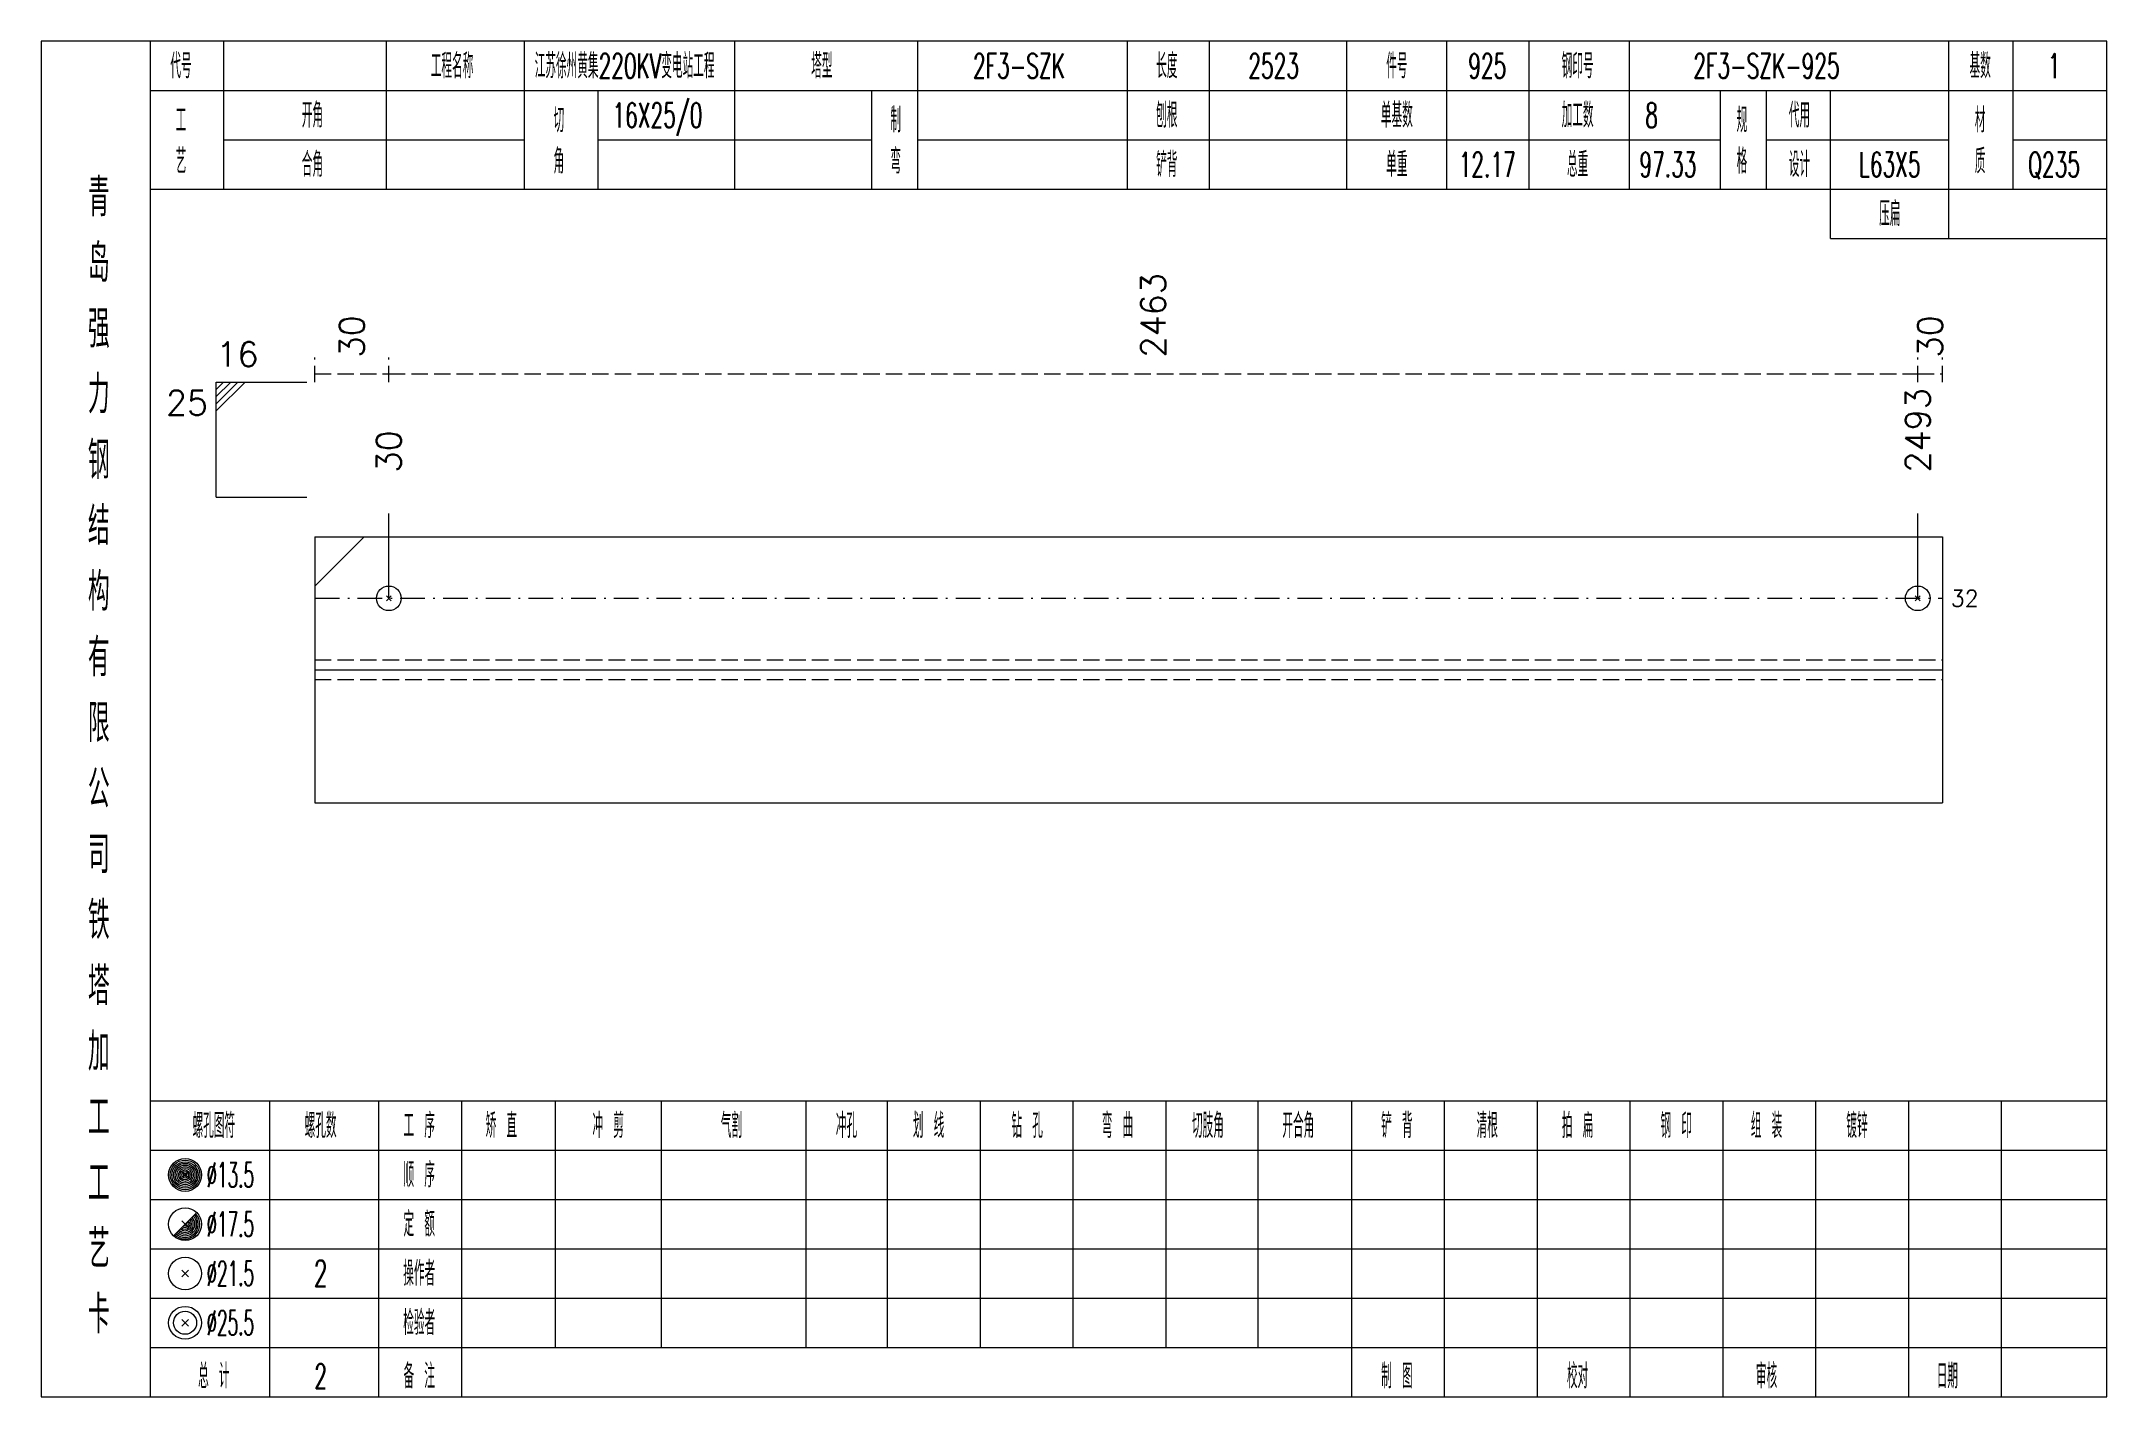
# Model space of a CAD drawing. Extents: x 0 to 4623, y -1159 to 4890.
# Drawn here: x 1245.6 to 1497, y 675 to 840 of the extents above; entities that cross this region are included whole.
import ezdxf
from ezdxf.enums import TextEntityAlignment as Align

# ---------------------------------------------------------------- set-up
doc = ezdxf.new("R2010")
doc.units = 0
doc.header["$MEASUREMENT"] = 0
doc.linetypes.add('一点画线', pattern=[5.2, 3, -1, 0.2, -1])
doc.linetypes.add('虚线', pattern=[2.75, 2, -0.75])
doc.layers.get('0').update_dxf_attribs({"linetype": 'CONTINUOUS', "lineweight": 25})
for name, color, linetype, lineweight in [('1', 7, 'CONTINUOUS', 25), ('4', 7, 'CONTINUOUS', 25), ('5', 7, 'CONTINUOUS', 25)]:
    doc.layers.add(name, color=color, linetype=linetype, lineweight=lineweight)
doc.styles.get("Standard").update_dxf_attribs({"font": 'simplex.shx', "width": 0.7, "height": 3, "bigfont": 'gbhzfs.shx'})

msp = doc.modelspace()

# ---------------------------------------------------------------- texts
at = {"color": 8, "linetype": 'Continuous', "lineweight": 9}
for s, p in [('2463', (1380.95, 801.5)), ('30', (1283.4, 801.5)), ('30', (1475.5, 801.5))]:
    msp.add_text(s, height=3, rotation=90, dxfattribs=at).set_placement(p, align=Align.MIDDLE_LEFT)
at = {"color": 7, "linetype": 'Continuous', "lineweight": 13}
msp.add_text('16', height=3, dxfattribs=at).set_placement((1266.9, 799.5), align=Align.BOTTOM_LEFT)
msp.add_text('25', height=3, dxfattribs=at).set_placement((1265.9, 797.5), align=Align.TOP_RIGHT)
for s, p in [('2493', (1474, 787.5)), ('30', (1287.9, 787.5))]:
    msp.add_text(s, height=3, rotation=90, dxfattribs=at).set_placement(p, align=Align.MIDDLE_LEFT)
msp.add_text('32', height=2, dxfattribs=at).set_placement((1478, 772.19), align=Align.MIDDLE_LEFT)
at = {"layer": '4', "color": 1, "linetype": 'Continuous', "lineweight": 13}
for s, height, width, p in [('代号', 3, 0.6, (1262.6, 837)), ('工程名称', 3, 0.6, (1295.6, 837)), ('江苏徐州黄集220KV变电站工程', 3, 0.6, (1316.6, 837)), ('塔型', 3, 0.6, (1340.6, 837)), ('2F3-SZK', 3, 0.6, (1364.6, 837)), ('长度', 3, 0.6, (1382.6, 837)), ('2523', 3, 0.6, (1395.6, 837)), ('件号', 3, 0.6, (1410.6, 837)), ('925', 3, 0.6, (1421.6, 837)), ('钢印号', 3, 0.6, (1432.6, 837)), ('2F3-SZK-925', 3, 0.6, (1455.6, 837)), ('基数', 3, 0.6, (1481.6, 837)), ('1', 3, 0.6, (1490.6, 837)), ('开角', 3, 0.6, (1278.6, 831)), ('16X25/0', 3, 0.6, (1320.6, 831)), ('制', 3, 0.6, (1349.6, 830.4)), ('刨根', 3, 0.6, (1382.6, 831)), ('单基数', 3, 0.6, (1410.6, 831)), ('加工数', 3, 0.6, (1432.6, 831)), ('8', 3, 0.6, (1441.6, 831)), ('规', 3, 0.6, (1452.6, 830.4)), ('代用', 3, 0.6, (1459.6, 831)), ('材', 3, 0.6, (1481.6, 830.4)), ('工', 3, 0.6, (1262.6, 830.4)), ('切', 3, 0.6, (1308.6, 830.4)), ('艺', 3, 0.6, (1262.6, 825.4)), ('角', 3, 0.6, (1308.6, 825.4)), ('弯', 3, 0.6, (1349.6, 825.4)), ('格', 3, 0.6, (1452.6, 825.4)), ('质', 3, 0.6, (1481.6, 825.4)), ('合角', 3, 0.6, (1278.6, 825)), ('铲背', 3, 0.6, (1382.6, 825)), ('单重', 3, 0.6, (1410.6, 825)), ('12.17', 3, 0.6, (1421.6, 825)), ('总重', 3, 0.6, (1432.6, 825)), ('97.33', 3, 0.6, (1443.6, 825)), ('设计', 3, 0.6, (1459.6, 825)), ('L63X5', 3, 0.6, (1470.6, 825)), ('Q235', 3, 0.6, (1490.6, 825)), ('青', 4.6, 0.8, (1252.6, 821)), ('压扁', 3, 0.6, (1470.6, 819)), ('岛', 4.6, 0.8, (1252.6, 813)), ('强', 4.6, 0.8, (1252.6, 805)), ('力', 4.6, 0.8, (1252.6, 797)), ('钢', 4.6, 0.8, (1252.6, 789)), ('结', 4.6, 0.8, (1252.6, 781)), ('构', 4.6, 0.8, (1252.6, 773)), ('有', 4.6, 0.8, (1252.6, 765)), ('限', 4.6, 0.8, (1252.6, 757)), ('公', 4.6, 0.8, (1252.6, 749)), ('司', 4.6, 0.8, (1252.6, 741)), ('铁', 4.6, 0.8, (1252.6, 733)), ('塔', 4.6, 0.8, (1252.6, 725)), ('加', 4.6, 0.8, (1252.6, 717)), ('工', 4.6, 0.8, (1252.6, 709)), ('螺孔图符', 3, 0.6, (1266.6, 708)), ('螺孔数', 3, 0.6, (1279.6, 708)), ('工 序', 3, 0.6, (1291.6, 708)), ('矫 直', 3, 0.6, (1301.6, 708)), ('冲 剪', 3, 0.6, (1314.6, 708)), ('气割', 3, 0.6, (1329.6, 708)), ('冲孔', 3, 0.6, (1343.6, 708)), ('划 线', 3, 0.6, (1353.6, 708)), ('钻 孔', 3, 0.6, (1365.6, 708)), ('弯 曲', 3, 0.6, (1376.6, 708)), ('切肢角', 3, 0.6, (1387.6, 708)), ('开合角', 3, 0.6, (1398.6, 708)), ('铲 背', 3, 0.6, (1410.6, 708)), ('清根', 3, 0.6, (1421.6, 708)), ('拍 扁', 3, 0.6, (1432.6, 708)), ('钢 印', 3, 0.6, (1444.6, 708)), ('组 装', 3, 0.6, (1455.6, 708)), ('镀锌', 3, 0.6, (1466.6, 708)), ('工', 4.6, 0.8, (1252.6, 701)), ('%%C13.5', 3, 0.5, (1268.6, 702)), ('顺 序', 3, 0.6, (1291.6, 702)), ('%%C17.5', 3, 0.5, (1268.6, 696)), ('定 额', 3, 0.6, (1291.6, 696)), ('艺', 4.6, 0.8, (1252.6, 693)), ('%%C21.5', 3, 0.5, (1268.6, 690)), ('2', 3.2, 0.6, (1279.6, 690)), ('操作者', 3, 0.6, (1291.6, 690)), ('卡', 4.6, 0.8, (1252.6, 685)), ('%%C25.5', 3, 0.5, (1268.6, 684)), ('检验者', 3, 0.6, (1291.6, 684)), ('总 计', 3, 0.6, (1266.6, 677.5)), ('2', 3, 0.6, (1279.6, 677.5)), ('备 注', 3, 0.6, (1291.6, 677.5)), ('制 图', 3, 0.6, (1410.6, 677.5)), ('校对', 3, 0.6, (1432.6, 677.5)), ('审核', 3, 0.6, (1455.6, 677.5)), ('日期', 3, 0.6, (1477.6, 677.5))]:
    msp.add_text(s, height=height, dxfattribs=dict(at, width=width)).set_placement(p, align=Align.MIDDLE_CENTER)

# ---------------------------------------------------------------- blocks, each defined once
blk = doc.blocks.new('孔21.5')
at = {"layer": '5', "color": 7, "linetype": 'Continuous', "lineweight": 13}
for p, q in [((-0.2, -0.2), (0.2, 0.2)), ((-0.2, 0.2), (0.2, -0.2))]:
    blk.add_line(p, q, dxfattribs=at)
blk.add_circle((0, 0), 1, dxfattribs=at)

# ---------------------------------------------------------------- linework, layer by layer
at = {"color": 8, "linetype": '虚线', "lineweight": 9}
for p, q in [((1278.9, 798.5), (1278.9, 801.5)), ((1278.9, 799.5), (1287.9, 799.5)), ((1287.9, 798.5), (1287.9, 801.5)), ((1287.9, 798.5), (1287.9, 801.5)), ((1287.9, 799.5), (1474, 799.5)), ((1474, 798.5), (1474, 801.5)), ((1474, 798.5), (1474, 801.5)), ((1474, 799.5), (1477, 799.5)), ((1477, 798.5), (1477, 801.5))]:
    msp.add_line(p, q, dxfattribs=at)
at = {"color": 7, "linetype": 'Continuous', "lineweight": 13}
for p, q in [((1266.9, 798.5), (1277.9, 798.5)), ((1266.9, 784.5), (1266.9, 798.5)), ((1267.775, 798.5), (1266.9, 797.625)), ((1268.65, 798.5), (1266.9, 796.75)), ((1269.525, 798.5), (1266.9, 795.875)), ((1270.4, 798.5), (1266.9, 795)), ((1266.9, 784.5), (1277.9, 784.5)), ((1287.9, 772.19), (1287.9, 782.5)), ((1474, 772.19), (1474, 782.5)), ((1278.9, 773.69), (1284.9, 779.69))]:
    msp.add_line(p, q, dxfattribs=at)
at = {"color": 7, "linetype": 'Continuous', "lineweight": 18}
for p, q in [((1278.9, 779.69), (1278.9, 747.31)), ((1278.9, 779.69), (1477, 779.69)), ((1477, 779.69), (1477, 747.31)), ((1278.9, 763.5), (1477, 763.5))]:
    msp.add_line(p, q, dxfattribs=at)
at = {"color": 3, "linetype": '一点画线', "lineweight": 13}
msp.add_line((1278.9, 772.19), (1477, 772.19), dxfattribs=at)
at = {"color": 1, "linetype": '虚线', "lineweight": 18}
for p, q in [((1278.9, 764.69), (1477, 764.69)), ((1278.9, 762.31), (1477, 762.31))]:
    msp.add_line(p, q, dxfattribs=at)
at = {"layer": '1', "color": 7, "linetype": 'Continuous', "lineweight": 18}
msp.add_line((1278.9, 747.31), (1477, 747.31), dxfattribs=at)
at = {"layer": '4', "color": 1, "linetype": 'Continuous', "lineweight": 18}
for p, q in [((1258.9, 675), (1258.9, 840)), ((1267.8, 822), (1267.8, 840)), ((1287.6, 822), (1287.6, 840)), ((1304.4, 822), (1304.4, 840)), ((1330, 822), (1330, 840)), ((1352.3, 822), (1352.3, 840)), ((1377.8, 822), (1377.8, 840)), ((1387.8, 822), (1387.8, 840)), ((1404.5, 822), (1404.5, 840)), ((1416.7, 822), (1416.7, 840)), ((1426.7, 822), (1426.7, 840)), ((1438.9, 822), (1438.9, 840)), ((1477.8, 816), (1477.8, 840)), ((1485.6, 822), (1485.6, 840)), ((1258.9, 834), (1497, 834)), ((1313.4, 822), (1313.4, 834)), ((1346.7, 822), (1346.7, 834)), ((1450, 822), (1450, 834)), ((1455.6, 822), (1455.6, 834)), ((1463.4, 816), (1463.4, 834)), ((1267.8, 828), (1304.4, 828)), ((1313.4, 828), (1346.7, 828)), ((1352.3, 828), (1450, 828)), ((1455.6, 828), (1477.8, 828)), ((1485.6, 828), (1497, 828)), ((1258.9, 822), (1497, 822)), ((1463.4, 816), (1497, 816)), ((1258.9, 711), (1497, 711)), ((1273.4, 675), (1273.4, 711)), ((1286.7, 675), (1286.7, 711)), ((1296.8, 675), (1296.8, 711)), ((1308.2, 681), (1308.2, 711)), ((1321.1, 681), (1321.1, 711)), ((1338.7, 681), (1338.7, 711)), ((1348.6, 681), (1348.6, 711)), ((1359.9, 681), (1359.9, 711)), ((1371.2, 681), (1371.2, 711)), ((1382.5, 681), (1382.5, 711)), ((1393.7, 681), (1393.7, 711)), ((1405.1, 681), (1405.1, 711)), ((1416.4, 681), (1416.4, 711)), ((1427.7, 681), (1427.7, 711)), ((1439, 681), (1439, 711)), ((1450.3, 681), (1450.3, 711)), ((1461.6, 681), (1461.6, 711)), ((1472.9, 681), (1472.9, 711)), ((1484.2, 681), (1484.2, 711)), ((1258.9, 705), (1497, 705)), ((1258.9, 699), (1497, 699)), ((1258.9, 693), (1497, 693)), ((1258.9, 687), (1497, 687)), ((1258.9, 681), (1497, 681)), ((1405.1, 675), (1405.1, 681)), ((1416.4, 675), (1416.4, 681)), ((1427.7, 675), (1427.7, 681)), ((1439, 675), (1439, 681)), ((1450.3, 675), (1450.3, 681)), ((1461.6, 675), (1461.6, 681)), ((1472.9, 675), (1472.9, 681)), ((1484.2, 675), (1484.2, 681))]:
    msp.add_line(p, q, dxfattribs=at)
at = {"layer": '4', "color": 7, "linetype": 'Continuous', "lineweight": 13}
for p, q in [((1262.9, 701.8), (1263.3, 702.2)), ((1263.3, 701.8), (1262.9, 702.2)), ((1261.686, 694.586), (1264.514, 697.414)), ((1262.7, 696.4), (1263.5, 695.6)), ((1262.7, 689.6), (1263.5, 690.4)), ((1262.7, 690.4), (1263.5, 689.6)), ((1262.7, 683.6), (1263.5, 684.4)), ((1262.7, 684.4), (1263.5, 683.6))]:
    msp.add_line(p, q, dxfattribs=at)
at = {"layer": '4', "color": 1, "linetype": 'Continuous', "lineweight": 18}
msp.add_lwpolyline([(1245.6, 840), (1245.6, 675), (1497, 675), (1497, 840)], close=True, dxfattribs=at)
at = {"layer": '4', "color": 7, "linetype": 'Continuous', "lineweight": 13}
for centre, radius in [((1263.1, 702), 2), ((1263.1, 702), 1.8), ((1263.1, 702), 1.6), ((1263.1, 702), 1.4), ((1263.1, 702), 1.2), ((1263.1, 702), 1), ((1263.1, 702), 0.8), ((1263.1, 702), 0.6), ((1263.1, 702), 0.4), ((1263.1, 702), 0.2), ((1263.1, 696), 2), ((1263.1, 690), 2), ((1263.1, 684), 2), ((1263.1, 684), 1.4)]:
    msp.add_circle(centre, radius, dxfattribs=at)
for radius in [1.8, 1.6, 1.4, 1.2, 1, 0.8, 0.6, 0.4, 0.2]:
    msp.add_arc((1263.1, 696), radius, 225, 45, dxfattribs=at)

# ---------------------------------------------------------------- block references
at = {"color": 7, "linetype": 'Continuous', "lineweight": 13, "xscale": 1.5, "yscale": 1.5, "zscale": 1.5}
for p in [(1287.9, 772.19), (1474, 772.19)]:
    msp.add_blockref('孔21.5', p, dxfattribs=at)

msp.set_redraw_order([(e.dxf.handle, doc.entitydb.next_handle()) for e in msp.query("TEXT MTEXT ATTDEF DIMENSION ARC_DIMENSION")])  # texts and dimensions are drawn at this point

doc.saveas('drawing.dxf')
